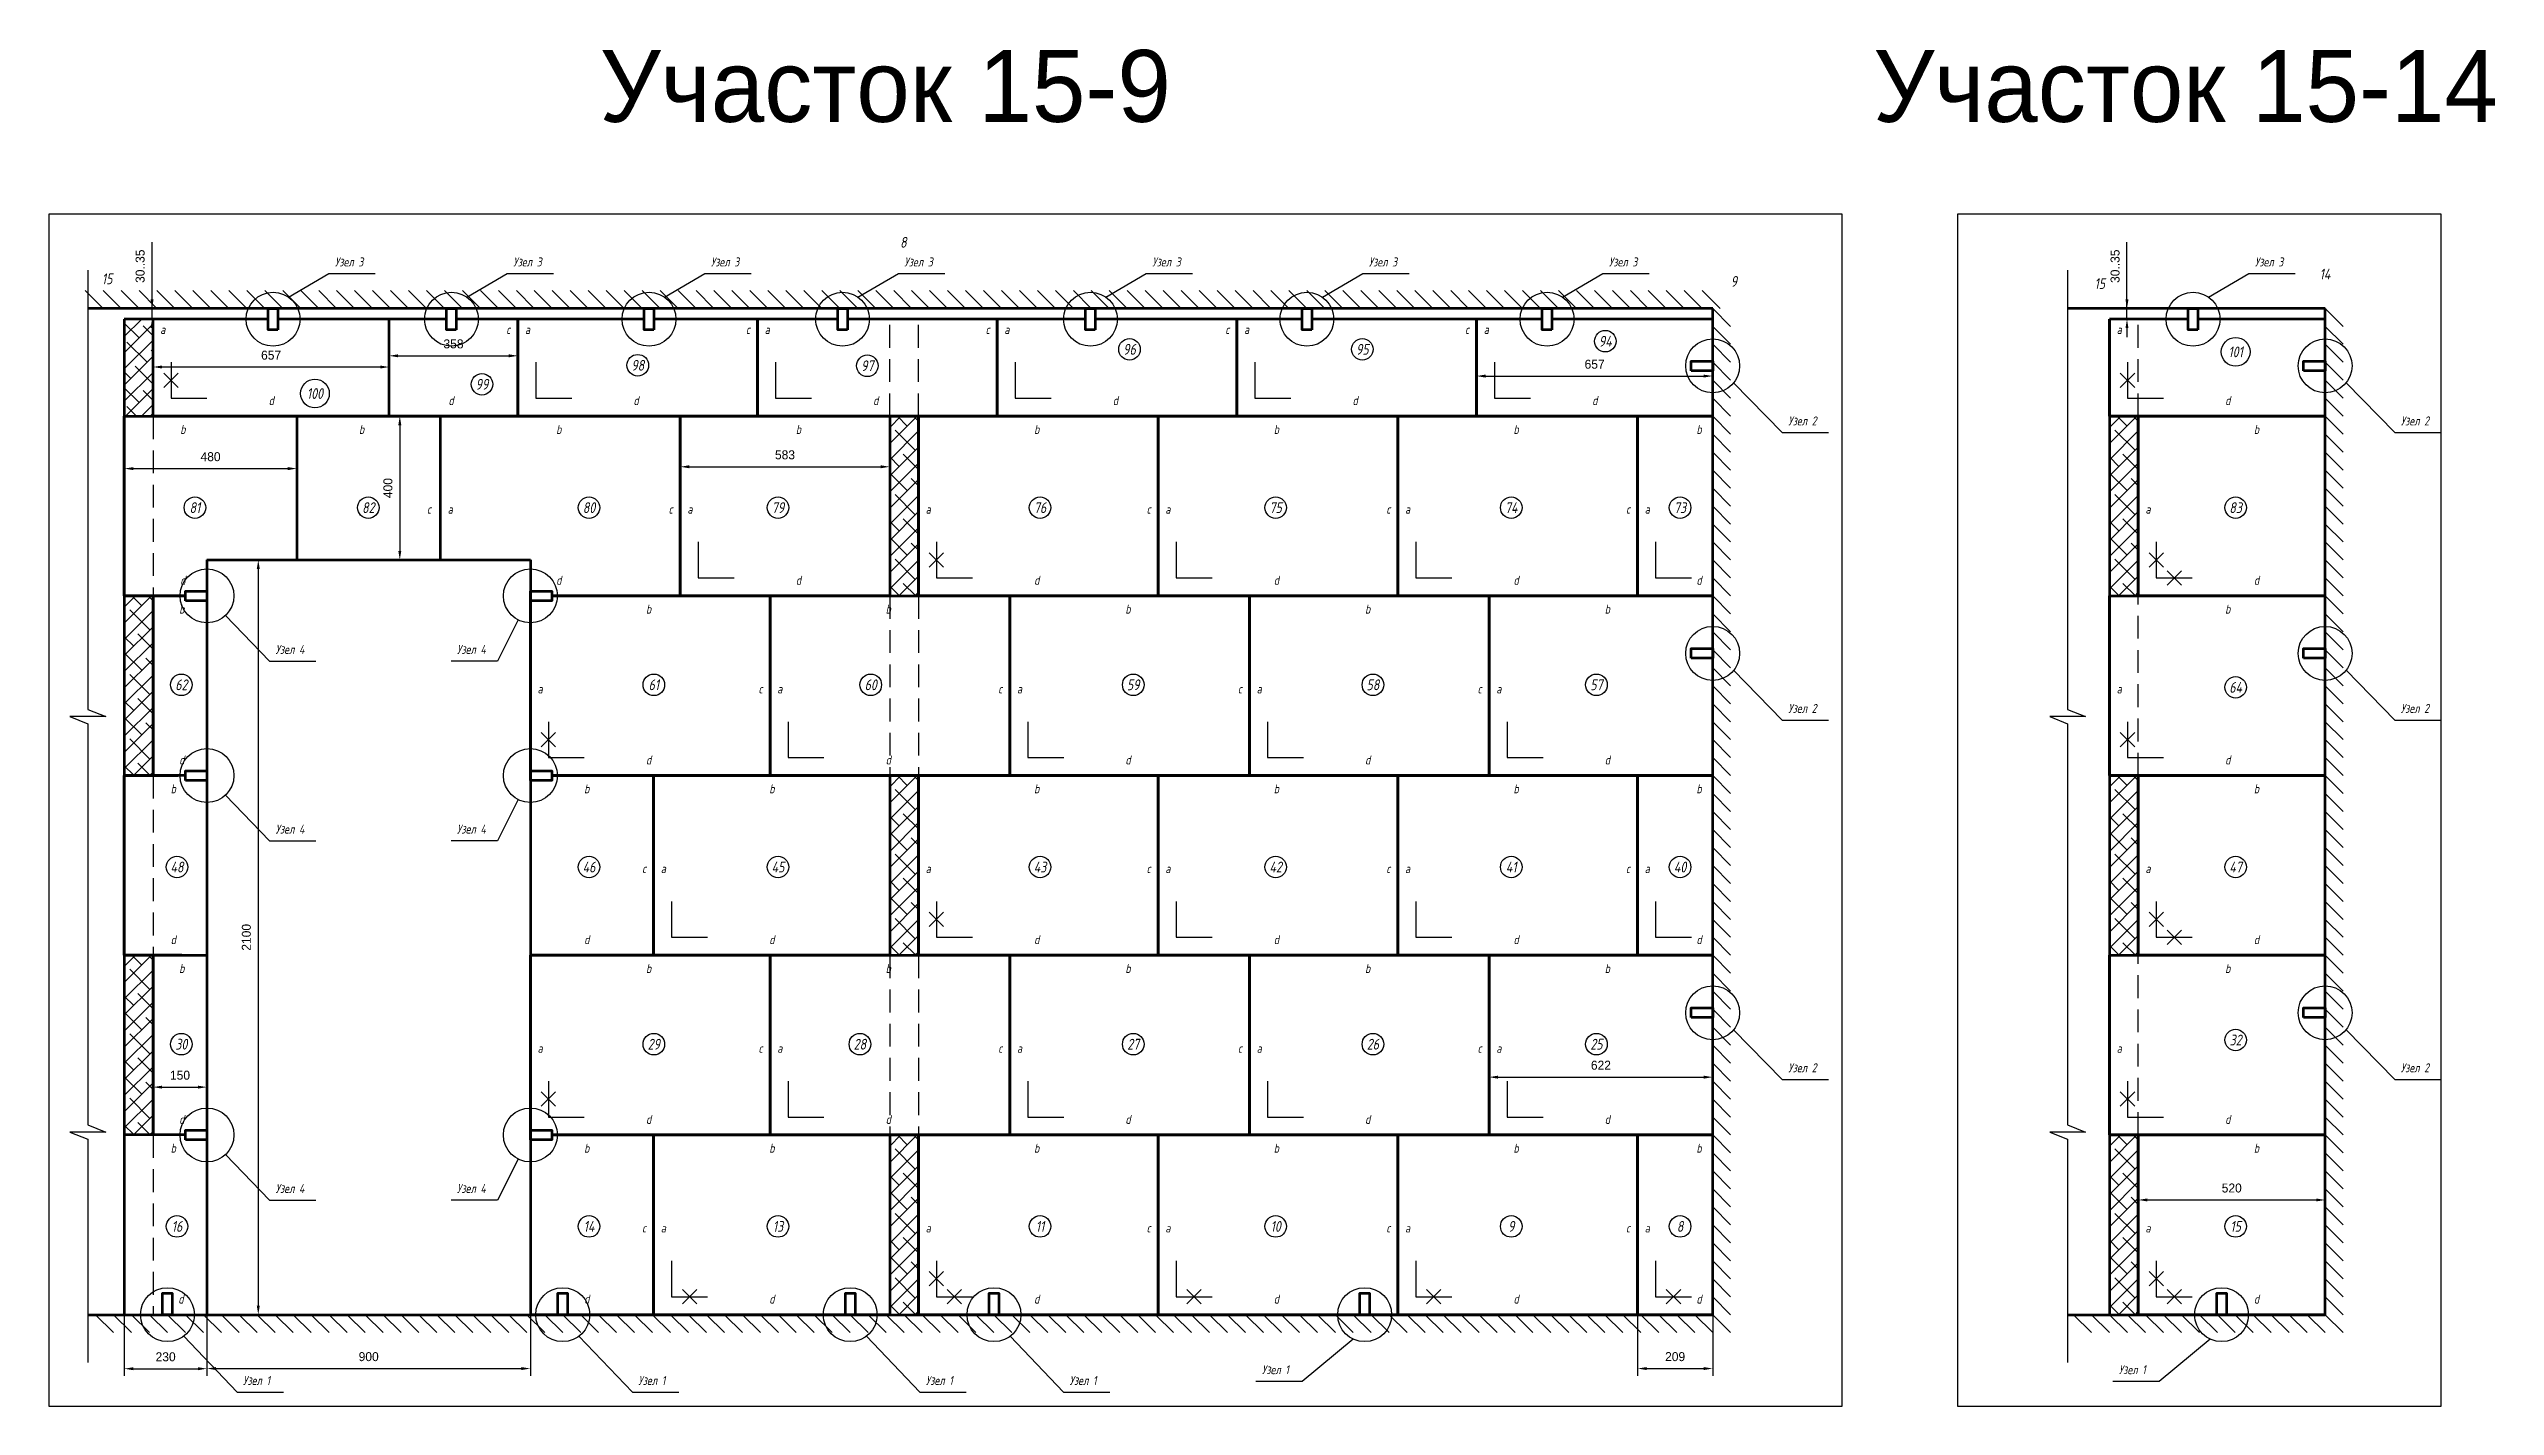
# Model space of a CAD drawing. Header units: millimetres. Extents: x 2143 to 79549, y -71394 to 24143.
# Drawn here: x 66854 to 73661, y -11571 to -7794 of the extents above; entities that cross this region are included whole.
import ezdxf
from ezdxf.enums import TextEntityAlignment as Align

# ---------------------------------------------------------------- set-up
doc = ezdxf.new("R2010")
doc.units = ezdxf.units.MM
doc.header["$PDMODE"] = 34
doc.header["$PDSIZE"] = 50
doc.linetypes.add('DASHED', pattern=[19.05, 12.7, -6.35])
doc.layers.add('01 Перегородки', color=7, linetype='Continuous')
doc.layers.add('100 noprint', color=1, linetype='Continuous', plot=False)
doc.styles.get("Standard").update_dxf_attribs({"font": 'Ubuntu-R.ttf'})
doc.styles.add('ГОСТ-ISOCPEUR', font='isocpeui.ttf', dxfattribs={"width": 0.8})
doc.dimstyles.new('ISO-25', dxfattribs={"dimtxt": 2.5, "dimasz": 2.5, "dimexe": 1.25, "dimexo": 0.625, "dimtad": 1, "dimtxsty": 'Standard', "dimcen": 2.5, "dimadec": 0, "dimazin": 0, "dimtfac": 1, "dimtmove": 0, "dimatfit": 3, "dimfxl": 1, "dimarcsym": 0})

msp = doc.modelspace()

# ---------------------------------------------------------------- texts
at = {"layer": '01 Перегородки', "style": 'ГОСТ-ISOCPEUR', "width": 0.8}
for s, height, p in [('8', 30, (69231.887, -8332.155)), ('15', 30, (67016.17, -8433.995)), ('9', 30, (71542.976, -8441.124)), ('15', 30, (72561.246, -8447.129)), ('14', 30, (73187.905, -8420.724)), ('a', 25, (67171.069, -8575.001)), ('c', 25, (68132.559, -8575.001)), ('a', 25, (68186.069, -8575.001)), ('c', 25, (68799.559, -8575.001)), ('a', 25, (68853.069, -8575.001)), ('c', 25, (69466.559, -8575.001)), ('a', 25, (69520.069, -8575.001)), ('c', 25, (70133.559, -8575.001)), ('a', 25, (70187.069, -8575.001)), ('c', 25, (70800.559, -8575.001)), ('a', 25, (70854.069, -8575.001)), ('a', 25, (72615.428, -8575.001)), ('96', 30, (69861.205, -8630.112)), ('95', 30, (70509.095, -8630.112)), ('94', 30, (71185.213, -8607.482)), ('101', 30, (72939.29, -8637.164)), ('99', 30, (68059.278, -8727.38)), ('98', 30, (68492.831, -8674.408)), ('97', 30, (69131.688, -8675.857)), ('d', 25, (67473.133, -8772.677)), ('100', 30, (67594.465, -8753.11)), ('d', 25, (67973.349, -8772.677)), ('d', 25, (68488.133, -8772.677)), ('d', 25, (69155.133, -8772.677)), ('d', 25, (69822.133, -8772.677)), ('d', 25, (70489.133, -8772.677)), ('d', 25, (71156.133, -8772.677)), ('d', 25, (72917.491, -8772.677)), ('b', 25, (67227.088, -8852.902)), ('b', 25, (67724.463, -8852.902)), ('b', 25, (68273.133, -8852.902)), ('b', 25, (68940.133, -8852.902)), ('b', 25, (71446.185, -8852.902)), ('b', 25, (72997.491, -8852.902)), ('81', 30, (67260.51, -9070.571)), ('82', 30, (67742.926, -9070.571)), ('c', 25, (67911.852, -9075.001)), ('a', 25, (67971.069, -9075.001)), ('80', 30, (68357.176, -9070.571)), ('c', 25, (68584.559, -9075.001)), ('a', 25, (68638.069, -9075.001)), ('79', 30, (68883.058, -9070.571)), ('76', 30, (69612.284, -9070.571)), ('75', 30, (70267.9, -9070.571)), ('74', 30, (70923.53, -9070.571)), ('a', 25, (71302.069, -9075.001)), ('73', 30, (71393.324, -9070.571)), ('a', 25, (72695.428, -9075.001)), ('83', 30, (72939.29, -9070.571)), ('d', 25, (67227.088, -9272.677)), ('d', 25, (68273.133, -9272.677)), ('d', 25, (68940.133, -9272.677)), ('d', 25, (71446.185, -9272.677)), ('d', 25, (72997.491, -9272.677)), ('b', 25, (67224.133, -9352.902)), ('b', 25, (68523.133, -9352.902)), ('b', 25, (71191.133, -9352.902)), ('b', 25, (72917.491, -9352.902)), ('62', 30, (67222.708, -9563.57)), ('a', 25, (68221.069, -9575.001)), ('61', 30, (68537.58, -9563.57)), ('c', 25, (68834.559, -9575.001)), ('60', 30, (69141.131, -9563.57)), ('59', 30, (69871.58, -9563.57)), ('58', 30, (70538.58, -9563.57)), ('a', 25, (70889.069, -9575.001)), ('57', 30, (71160.58, -9563.57)), ('a', 25, (72615.428, -9575.001)), ('64', 30, (72939.29, -9570.571)), ('d', 25, (67224.133, -9772.677)), ('d', 25, (68523.133, -9772.677)), ('d', 25, (71191.133, -9772.677)), ('d', 25, (72917.491, -9772.677)), ('b', 25, (67200.43, -9852.902)), ('b', 25, (68350.962, -9852.902)), ('b', 25, (68866.133, -9852.902)), ('b', 25, (71446.185, -9852.902)), ('b', 25, (72997.491, -9852.902)), ('48', 30, (67210.597, -10070.571)), ('46', 30, (68357.176, -10070.571)), ('c', 25, (68510.559, -10075.001)), ('a', 25, (68564.069, -10075.001)), ('45', 30, (68883.058, -10070.571)), ('43', 30, (69612.284, -10070.571)), ('42', 30, (70267.9, -10070.571)), ('41', 30, (70923.53, -10070.571)), ('a', 25, (71302.069, -10075.001)), ('40', 30, (71393.324, -10070.571)), ('a', 25, (72695.428, -10075.001)), ('47', 30, (72939.29, -10070.571)), ('d', 25, (67200.43, -10272.677)), ('d', 25, (68350.962, -10272.677)), ('d', 25, (68866.133, -10272.677)), ('d', 25, (71446.185, -10272.677)), ('d', 25, (72997.491, -10272.677)), ('b', 25, (67224.133, -10352.902)), ('b', 25, (68523.133, -10352.902)), ('b', 25, (71191.133, -10352.902)), ('b', 25, (72917.491, -10352.902)), ('30', 30, (67222.708, -10563.57)), ('29', 30, (68537.58, -10563.57)), ('28', 30, (69110.983, -10563.57)), ('27', 30, (69871.58, -10563.57)), ('26', 30, (70538.58, -10563.57)), ('25', 30, (71160.58, -10563.57)), ('32', 30, (72939.29, -10551.869)), ('a', 25, (68221.069, -10575.001)), ('c', 25, (68834.559, -10575.001)), ('a', 25, (70889.069, -10575.001)), ('a', 25, (72615.428, -10575.001)), ('d', 25, (67224.133, -10772.677)), ('d', 25, (68523.133, -10772.677)), ('d', 25, (71191.133, -10772.677)), ('d', 25, (72917.491, -10772.677)), ('b', 25, (67200.43, -10852.902)), ('b', 25, (68350.962, -10852.902)), ('b', 25, (68866.133, -10852.902)), ('b', 25, (71446.185, -10852.902)), ('b', 25, (72997.491, -10852.902)), ('16', 30, (67210.597, -11070.571)), ('14', 30, (68357.176, -11070.571)), ('c', 25, (68510.559, -11075.001)), ('a', 25, (68564.069, -11075.001)), ('13', 30, (68883.058, -11070.571)), ('11', 30, (69612.284, -11070.571)), ('10', 30, (70267.9, -11070.571)), ('9', 30, (70923.53, -11070.571)), ('a', 25, (71302.069, -11075.001)), ('8', 30, (71393.324, -11070.571)), ('a', 25, (72695.428, -11075.001)), ('15', 30, (72939.29, -11070.571)), ('d', 25, (67221.609, -11272.677)), ('d', 25, (68350.962, -11272.677)), ('d', 25, (68866.133, -11272.677)), ('d', 25, (71446.185, -11272.677)), ('d', 25, (72997.491, -11272.677))]:
    msp.add_text(s, height=height, dxfattribs=at).set_placement(p, align=Align.MIDDLE)
at = {"layer": '01 Перегородки', "linetype": 'Continuous', "style": 'ГОСТ-ISOCPEUR', "width": 0.8}
for s, p in [('Узел 3', (67650.062, -8399.436)), ('Узел 3', (68146.473, -8399.436)), ('Узел 3', (68696.203, -8399.436)), ('Узел 3', (69234.759, -8399.436)), ('Узел 3', (69924.726, -8399.436)), ('Узел 3', (70527.044, -8399.436)), ('Узел 3', (71195.262, -8399.436)), ('Узел 3', (72992.912, -8399.436)), ('Узел 2', (71694.512, -8841.736)), ('Узел 2', (73398.87, -8841.736)), ('Узел 4', (67485.06, -9477.63)), ('Узел 4', (67989.914, -9477.63)), ('Узел 2', (71694.512, -9641.736)), ('Узел 2', (73398.87, -9641.736)), ('Узел 4', (67485.06, -9977.63)), ('Узел 4', (67989.914, -9977.63)), ('Узел 2', (71694.512, -10641.736)), ('Узел 2', (73398.87, -10641.736)), ('Узел 4', (67485.06, -10977.63)), ('Узел 4', (67989.914, -10977.63)), ('Узел 1', (67394.512, -11511.895)), ('Узел 1', (68494.512, -11511.895)), ('Узел 1', (69294.512, -11511.895)), ('Узел 1', (69694.512, -11511.895)), ('Узел 1', (70229.671, -11481.736)), ('Узел 1', (72614.19, -11481.736))]:
    msp.add_text(s, height=25, dxfattribs=at).set_placement(p)
at = {"layer": '100 noprint', "color": 1}
for s, p in [('Участок 15-9', (68386.756, -7997.214)), ('Участок 15-14', (71930.811, -7997.214))]:
    msp.add_text(s, height=200, dxfattribs=at).set_placement(p)

# ---------------------------------------------------------------- blocks, each defined once
blk = doc.blocks.new('подрезка')
for p, q in [((-20, 20), (20, -20)), ((20, 20), (-20, -20))]:
    blk.add_line(p, q)
blk = doc.blocks.new('плита')
at = {"lineweight": 70}
blk.add_lwpolyline([(0, 500), (667, 500), (667, 0), (0, 0)], close=True, dxfattribs=at)
blk.add_lwpolyline([(50, 150), (50, 50), (150, 50)])
at = {"style": 'ГОСТ-ISOCPEUR', "width": 0.8}
for s, p in [('b', (329.1, 463.3)), ('a', (27.1, 241.2)), ('c', (640.6, 241.2)), ('d', (329.1, 43.5))]:
    blk.add_text(s, height=25, dxfattribs=at).set_placement(p, align=Align.MIDDLE)
blk = doc.blocks.new('*D310')
at = {"layer": '01 Перегородки', "color": 0, "lineweight": -2}
for p, q in [((67744, -9216.2), (67416.8, -9216.2)), ((67436.8, -9241.2), (67436.8, -11291.2)), ((67744, -11316.2), (67416.8, -11316.2))]:
    blk.add_line(p, q, dxfattribs=at)
at = {"layer": '01 Перегородки', "color": 0}
for points in [[(67440.9, -9241.2), (67432.6, -9241.2), (67436.8, -9216.2)], [(67432.6, -11291.2), (67440.9, -11291.2), (67436.8, -11316.2)]]:
    blk.add_solid(points, dxfattribs=at)
at = {"layer": 'Defpoints', "color": 0}
for p in [(67744, -9216.2), (67436.8, -11316.2), (67744, -11316.2)]:
    blk.add_point(p, dxfattribs=at)
at = {"layer": '01 Перегородки', "color": 0, "insert": (67403.7, -10266.2), "char_height": 25, "attachment_point": 5, "rotation": 90}
blk.add_mtext('2100', dxfattribs=at)
blk = doc.blocks.new('*D311')
at = {"layer": '01 Перегородки', "color": 0, "lineweight": -2}
for p, q in [((67064, -11316.2), (67064, -11486.5)), ((67294, -11316.2), (67294, -11486.5)), ((67089, -11466.5), (67269, -11466.5))]:
    blk.add_line(p, q, dxfattribs=at)
at = {"layer": '01 Перегородки', "color": 0}
for points in [[(67089, -11462.4), (67089, -11470.7), (67064, -11466.5)], [(67269, -11470.7), (67269, -11462.4), (67294, -11466.5)]]:
    blk.add_solid(points, dxfattribs=at)
at = {"layer": 'Defpoints', "color": 0}
for p in [(67064, -11316.2), (67294, -11316.2), (67294, -11466.5)]:
    blk.add_point(p, dxfattribs=at)
at = {"layer": '01 Перегородки', "color": 0, "insert": (67179, -11433.5), "char_height": 25, "attachment_point": 5}
blk.add_mtext('230', dxfattribs=at)
blk = doc.blocks.new('*D312')
at = {"layer": '01 Перегородки', "color": 0, "lineweight": -2}
for p, q in [((67294, -11316.8), (67294, -11486.1)), ((68194, -11316.2), (68194, -11486.1)), ((67319, -11466.1), (68169, -11466.1))]:
    blk.add_line(p, q, dxfattribs=at)
at = {"layer": '01 Перегородки', "color": 0}
for points in [[(67319, -11462), (67319, -11470.3), (67294, -11466.1)], [(68169, -11470.3), (68169, -11462), (68194, -11466.1)]]:
    blk.add_solid(points, dxfattribs=at)
at = {"layer": 'Defpoints', "color": 0}
for p in [(67294, -11316.8), (68194, -11316.2), (68194, -11466.1)]:
    blk.add_point(p, dxfattribs=at)
at = {"layer": '01 Перегородки', "color": 0, "insert": (67744, -11433.1), "char_height": 25, "attachment_point": 5}
blk.add_mtext('900', dxfattribs=at)
blk = doc.blocks.new('*D332')
at = {"layer": '01 Перегородки', "color": 0, "lineweight": -2}
for p, q in [((71275, -11316.2), (71275, -11486.1)), ((71484, -11316.2), (71484, -11486.1)), ((71300, -11466.1), (71459, -11466.1))]:
    blk.add_line(p, q, dxfattribs=at)
at = {"layer": '01 Перегородки', "color": 0}
for points in [[(71300, -11462), (71300, -11470.3), (71275, -11466.1)], [(71459, -11470.3), (71459, -11462), (71484, -11466.1)]]:
    blk.add_solid(points, dxfattribs=at)
at = {"layer": 'Defpoints', "color": 0}
for p in [(71275, -11316.2), (71484, -11316.2), (71484, -11466.1)]:
    blk.add_point(p, dxfattribs=at)
at = {"layer": '01 Перегородки', "color": 0, "insert": (71379.5, -11433.1), "char_height": 25, "attachment_point": 5}
blk.add_mtext('209', dxfattribs=at)
blk = doc.blocks.new('*D333')
at = {"layer": '01 Перегородки', "color": 0, "lineweight": -2}
for p, q in [((72668.4, -11316.2), (72668.4, -10977)), ((72693.4, -10997), (73163.4, -10997)), ((73188.4, -11316.2), (73188.4, -10977))]:
    blk.add_line(p, q, dxfattribs=at)
at = {"layer": '01 Перегородки', "color": 0}
for points in [[(72693.4, -10992.8), (72693.4, -11001.1), (72668.4, -10997)], [(73163.4, -11001.1), (73163.4, -10992.8), (73188.4, -10997)]]:
    blk.add_solid(points, dxfattribs=at)
at = {"layer": 'Defpoints', "color": 0}
for p in [(73188.4, -10997), (72668.4, -11316.2), (73188.4, -11316.2)]:
    blk.add_point(p, dxfattribs=at)
at = {"layer": '01 Перегородки', "color": 0, "insert": (72928.4, -10963.9), "char_height": 25, "attachment_point": 5}
blk.add_mtext('520', dxfattribs=at)
blk = doc.blocks.new('*D335')
at = {"layer": '01 Перегородки', "color": 0, "lineweight": -2}
for p, q in [((70862, -10316.2), (70862, -10675.3)), ((71484, -10316.2), (71484, -10675.3)), ((70887, -10655.3), (71459, -10655.3))]:
    blk.add_line(p, q, dxfattribs=at)
at = {"layer": '01 Перегородки', "color": 0}
for points in [[(70887, -10651.1), (70887, -10659.5), (70862, -10655.3)], [(71459, -10659.5), (71459, -10651.1), (71484, -10655.3)]]:
    blk.add_solid(points, dxfattribs=at)
at = {"layer": 'Defpoints', "color": 0}
for p in [(70862, -10316.2), (71484, -10316.2), (71484, -10655.3)]:
    blk.add_point(p, dxfattribs=at)
at = {"layer": '01 Перегородки', "color": 0, "insert": (71173, -10622.2), "char_height": 25, "attachment_point": 5}
blk.add_mtext('622', dxfattribs=at)
blk = doc.blocks.new('*D336')
at = {"layer": '01 Перегородки', "color": 0, "lineweight": -2}
for p, q in [((67144, -10816.2), (67144, -10663.1)), ((67169, -10683.1), (67269, -10683.1)), ((67294, -10816.2), (67294, -10663.1))]:
    blk.add_line(p, q, dxfattribs=at)
at = {"layer": '01 Перегородки', "color": 0}
for points in [[(67169, -10678.9), (67169, -10687.2), (67144, -10683.1)], [(67269, -10687.2), (67269, -10678.9), (67294, -10683.1)]]:
    blk.add_solid(points, dxfattribs=at)
at = {"layer": 'Defpoints', "color": 0}
for p in [(67294, -10683.1), (67144, -10816.2), (67294, -10816.2)]:
    blk.add_point(p, dxfattribs=at)
at = {"layer": '01 Перегородки', "color": 0, "insert": (67219, -10650), "char_height": 25, "attachment_point": 5}
blk.add_mtext('150', dxfattribs=at)
blk = doc.blocks.new('*D346')
at = {"layer": '01 Перегородки', "color": 0, "lineweight": -2}
for p, q in [((68611, -9066.2), (68611, -8936.9)), ((68636, -8956.9), (69169, -8956.9)), ((69194, -9066.2), (69194, -8936.9))]:
    blk.add_line(p, q, dxfattribs=at)
at = {"layer": '01 Перегородки', "color": 0}
for points in [[(68636, -8952.7), (68636, -8961), (68611, -8956.9)], [(69169, -8961), (69169, -8952.7), (69194, -8956.9)]]:
    blk.add_solid(points, dxfattribs=at)
at = {"layer": 'Defpoints', "color": 0}
for p in [(69194, -8956.9), (68611, -9066.2), (69194, -9066.2)]:
    blk.add_point(p, dxfattribs=at)
at = {"layer": '01 Перегородки', "color": 0, "insert": (68902.5, -8923.8), "char_height": 25, "attachment_point": 5}
blk.add_mtext('583', dxfattribs=at)
blk = doc.blocks.new('*D347')
at = {"layer": '01 Перегородки', "color": 0, "lineweight": -2}
for p, q in [((67064, -9066.2), (67064, -8942)), ((67089, -8962), (67519, -8962)), ((67544, -9066.2), (67544, -8942))]:
    blk.add_line(p, q, dxfattribs=at)
at = {"layer": '01 Перегородки', "color": 0}
for points in [[(67089, -8957.8), (67089, -8966.2), (67064, -8962)], [(67519, -8966.2), (67519, -8957.8), (67544, -8962)]]:
    blk.add_solid(points, dxfattribs=at)
at = {"layer": 'Defpoints', "color": 0}
for p in [(67544, -8962), (67064, -9066.2), (67544, -9066.2)]:
    blk.add_point(p, dxfattribs=at)
at = {"layer": '01 Перегородки', "color": 0, "insert": (67304, -8929), "char_height": 25, "attachment_point": 5}
blk.add_mtext('480', dxfattribs=at)
blk = doc.blocks.new('*D350')
at = {"layer": '01 Перегородки', "color": 0, "lineweight": -2}
for p, q in [((67801, -8816.2), (67850.6, -8816.2)), ((67830.6, -8841.2), (67830.6, -9191.2)), ((67801, -9216.2), (67850.6, -9216.2))]:
    blk.add_line(p, q, dxfattribs=at)
at = {"layer": '01 Перегородки', "color": 0}
for points in [[(67834.8, -8841.2), (67826.5, -8841.2), (67830.6, -8816.2)], [(67826.5, -9191.2), (67834.8, -9191.2), (67830.6, -9216.2)]]:
    blk.add_solid(points, dxfattribs=at)
at = {"layer": 'Defpoints', "color": 0}
for p in [(67801, -8816.2), (67801, -9216.2), (67830.6, -9216.2)]:
    blk.add_point(p, dxfattribs=at)
at = {"layer": '01 Перегородки', "color": 0, "insert": (67797.6, -9016.2), "char_height": 25, "attachment_point": 5, "rotation": 90}
blk.add_mtext('400', dxfattribs=at)
blk = doc.blocks.new('*D353')
at = {"layer": '01 Перегородки', "color": 0, "lineweight": -2}
for p, q in [((70827, -8681.2), (70827, -8724.5)), ((70852, -8704.5), (71459, -8704.5)), ((71484, -8681.2), (71484, -8724.5))]:
    blk.add_line(p, q, dxfattribs=at)
at = {"layer": '01 Перегородки', "color": 0}
for points in [[(70852, -8700.4), (70852, -8708.7), (70827, -8704.5)], [(71459, -8708.7), (71459, -8700.4), (71484, -8704.5)]]:
    blk.add_solid(points, dxfattribs=at)
at = {"layer": 'Defpoints', "color": 0}
for p in [(70827, -8681.2), (71484, -8681.2), (71484, -8704.5)]:
    blk.add_point(p, dxfattribs=at)
at = {"layer": '01 Перегородки', "color": 0, "insert": (71155.5, -8671.7), "char_height": 25, "attachment_point": 5}
blk.add_mtext('657', dxfattribs=at)
blk = doc.blocks.new('*D354')
at = {"layer": '01 Перегородки', "color": 0, "lineweight": -2}
for p, q in [((67801, -8816.2), (67801, -8628.1)), ((68159, -8816.2), (68159, -8628.1)), ((67826, -8648.1), (68134, -8648.1))]:
    blk.add_line(p, q, dxfattribs=at)
at = {"layer": '01 Перегородки', "color": 0}
for points in [[(67826, -8644), (67826, -8652.3), (67801, -8648.1)], [(68134, -8652.3), (68134, -8644), (68159, -8648.1)]]:
    blk.add_solid(points, dxfattribs=at)
at = {"layer": 'Defpoints', "color": 0}
for p in [(68159, -8648.1), (67801, -8816.2), (68159, -8816.2)]:
    blk.add_point(p, dxfattribs=at)
at = {"layer": '01 Перегородки', "color": 0, "insert": (67980, -8615.1), "char_height": 25, "attachment_point": 5}
blk.add_mtext('358', dxfattribs=at)
blk = doc.blocks.new('*D355')
at = {"layer": '01 Перегородки', "color": 0, "lineweight": -2}
for p, q in [((67144, -8816.2), (67144, -8659.3)), ((67776, -8679.3), (67169, -8679.3)), ((67801, -8816.2), (67801, -8659.3))]:
    blk.add_line(p, q, dxfattribs=at)
at = {"layer": '01 Перегородки', "color": 0}
for points in [[(67169, -8675.1), (67169, -8683.5), (67144, -8679.3)], [(67776, -8683.5), (67776, -8675.1), (67801, -8679.3)]]:
    blk.add_solid(points, dxfattribs=at)
at = {"layer": 'Defpoints', "color": 0}
for p in [(67144, -8679.3), (67144, -8816.2), (67801, -8816.2)]:
    blk.add_point(p, dxfattribs=at)
at = {"layer": '01 Перегородки', "color": 0, "insert": (67472.5, -8646.5), "char_height": 25, "attachment_point": 5}
blk.add_mtext('657', dxfattribs=at)
blk = doc.blocks.new('*D356')
at = {"layer": '01 Перегородки', "color": 0, "lineweight": -2}
for p, q in [((67141.1, -8546.2), (67141.1, -8331.7)), ((67064, -8516.2), (67161.1, -8516.2)), ((67064, -8546.2), (67161.1, -8546.2)), ((67141.1, -8546.2), (67141.1, -8516.2)), ((67141.1, -8571.2), (67141.1, -8596.2))]:
    blk.add_line(p, q, dxfattribs=at)
at = {"layer": '01 Перегородки', "color": 0}
for points in [[(67136.9, -8491.2), (67145.3, -8491.2), (67141.1, -8516.2)], [(67145.3, -8571.2), (67136.9, -8571.2), (67141.1, -8546.2)]]:
    blk.add_solid(points, dxfattribs=at)
at = {"layer": 'Defpoints', "color": 0}
for p in [(67064, -8516.2), (67064, -8546.2), (67141.1, -8516.2)]:
    blk.add_point(p, dxfattribs=at)
at = {"layer": '01 Перегородки', "color": 0, "insert": (67108.1, -8398.9), "char_height": 25, "attachment_point": 5, "rotation": 90}
blk.add_mtext('30..35', dxfattribs=at)
blk = doc.blocks.new('*D357')
at = {"layer": '01 Перегородки', "color": 0, "lineweight": -2}
for p, q in [((72636.9, -8546.2), (72636.9, -8331.7)), ((72588.4, -8516.2), (72656.9, -8516.2)), ((72588.4, -8546.2), (72656.9, -8546.2)), ((72636.9, -8546.2), (72636.9, -8516.2)), ((72636.9, -8571.2), (72636.9, -8596.2))]:
    blk.add_line(p, q, dxfattribs=at)
at = {"layer": '01 Перегородки', "color": 0}
for points in [[(72632.7, -8491.2), (72641.1, -8491.2), (72636.9, -8516.2)], [(72641.1, -8571.2), (72632.7, -8571.2), (72636.9, -8546.2)]]:
    blk.add_solid(points, dxfattribs=at)
at = {"layer": 'Defpoints', "color": 0}
for p in [(72588.4, -8516.2), (72588.4, -8546.2), (72636.9, -8516.2)]:
    blk.add_point(p, dxfattribs=at)
at = {"layer": '01 Перегородки', "color": 0, "insert": (72603.9, -8398.9), "char_height": 25, "attachment_point": 5, "rotation": 90}
blk.add_mtext('30..35', dxfattribs=at)

# ---------------------------------------------------------------- dimensions: what is measured, and where the dimension line sits
at = {"layer": '01 Перегородки'}
for base, p1, p2, picture, middle in [((67141.109, -8516.191), (67063.998, -8546.191), (67063.998, -8516.191), '*D356', (67108.05, -8398.933)), ((72636.912, -8516.191), (72588.357, -8546.191), (72588.357, -8516.191), '*D357', (72603.853, -8398.933))]:
    dim = msp.add_linear_dim(base=base, p1=p1, p2=p2, angle=90, text='30..35', dimstyle='ISO-25', override={"dimtxt": 25, "dimasz": 25, "dimexe": 20, "dimexo": 0, "dimgap": 20}, dxfattribs=at)
    dim.commit()
    dim.dimension.update_dxf_attribs({"geometry": picture, "text_midpoint": middle})
for base, p1, p2, picture, middle in [((67143.998, -8679.284, 26.729), (67800.998, -8816.191), (67143.998, -8816.191), '*D355', (67472.498, -8679.284, 26.729)), ((68158.998, -8648.132, 81.012), (67800.998, -8816.191), (68158.998, -8816.191), '*D354', (67979.998, -8648.132, 81.012)), ((67543.998, -8962.015), (67063.998, -9066.191), (67543.998, -9066.191), '*D347', (67303.998, -8962.015)), ((69193.998, -8956.875, 70.754), (68610.998, -9066.191), (69193.998, -9066.191), '*D346', (68902.498, -8956.875, 70.754)), ((71483.998, -10655.289), (70861.998, -10316.191), (71483.998, -10316.191), '*D335', (71172.998, -10655.289)), ((73188.357, -10996.973), (72668.357, -11316.191), (73188.357, -11316.191), '*D333', (72928.357, -10996.973))]:
    dim = msp.add_linear_dim(base=base, p1=p1, p2=p2, dimstyle='ISO-25', override={"dimtxt": 25, "dimasz": 25, "dimexe": 20, "dimexo": 0, "dimgap": 20}, dxfattribs=at)
    dim.commit()
    dim.dimension.update_dxf_attribs({"geometry": picture, "text_midpoint": middle, "dimtype": 160})
for base, p1, p2, picture, middle in [((71483.998, -8704.548), (70826.998, -8681.191), (71483.998, -8681.191), '*D353', (71155.498, -8671.723)), ((67293.998, -10683.065), (67143.998, -10816.191), (67293.998, -10816.191), '*D336', (67218.998, -10650.005)), ((67293.998, -11466.545), (67063.998, -11316.191), (67293.998, -11316.191), '*D311', (67178.998, -11433.486)), ((68193.998, -11466.128), (67293.998, -11316.816), (68193.998, -11316.191), '*D312', (67743.998, -11433.069)), ((71483.998, -11466.128), (71274.998, -11316.191), (71483.998, -11316.191), '*D332', (71379.498, -11433.069))]:
    dim = msp.add_linear_dim(base=base, p1=p1, p2=p2, dimstyle='ISO-25', override={"dimtxt": 25, "dimasz": 25, "dimexe": 20, "dimexo": 0, "dimgap": 20}, dxfattribs=at)
    dim.commit()
    dim.dimension.update_dxf_attribs({"geometry": picture, "text_midpoint": middle})
for base, p1, p2, picture, middle in [((67830.649, -9216.191), (67800.998, -8816.191), (67800.998, -9216.191), '*D350', (67830.649, -9016.191)), ((67436.761, -11316.191), (67743.998, -9216.191), (67743.998, -11316.191), '*D310', (67436.761, -10266.191))]:
    dim = msp.add_linear_dim(base=base, p1=p1, p2=p2, angle=90, dimstyle='ISO-25', override={"dimtxt": 25, "dimasz": 25, "dimexe": 20, "dimexo": 0, "dimgap": 20}, dxfattribs=at)
    dim.commit()
    dim.dimension.update_dxf_attribs({"geometry": picture, "text_midpoint": middle, "dimtype": 160})

# ---------------------------------------------------------------- hatches: boundary and pattern name
at = {"layer": '01 Перегородки'}
h = msp.add_hatch(dxfattribs=at)
h.set_pattern_fill('ANSI38', color=256, scale=10, style=0)
h.paths.add_polyline_path([(67143.998, -8816.191), (67143.998, -8546.191), (67063.998, -8546.191), (67063.998, -8816.191)])
h = msp.add_hatch(dxfattribs=at)
h.set_pattern_fill('ANSI38', color=256, scale=10, style=0)
h.set_pattern_definition([(45, (6358.406, 2000), (-22.45064, 22.45064), []), (135, (6358.406, 2000), (-67.351921, 22.45064), [79.375, -47.625])])
h.paths.add_polyline_path([(69273.998, -9316.191), (69273.998, -8816.191), (69193.998, -8816.191), (69193.998, -9316.191)])
h = msp.add_hatch(dxfattribs=at)
h.set_pattern_fill('ANSI38', color=256, scale=10, style=0)
h.set_pattern_definition([(45, (9752.764, 2000), (-22.45064, 22.45064), []), (135, (9752.764, 2000), (-67.351921, 22.45064), [79.375, -47.625])])
h.paths.add_polyline_path([(72668.357, -9316.191), (72668.357, -8816.191), (72588.357, -8816.191), (72588.357, -9316.191)])
h = msp.add_hatch(dxfattribs=at)
h.set_pattern_fill('ANSI38', color=256, scale=10, style=0)
h.set_pattern_definition([(45, (4228.406, 1500), (-22.45064, 22.45064), []), (135, (4228.406, 1500), (-67.351921, 22.45064), [79.375, -47.625])])
h.paths.add_polyline_path([(67143.998, -9816.191), (67143.998, -9316.191), (67063.998, -9316.191), (67063.998, -9816.191)])
h = msp.add_hatch(dxfattribs=at)
h.set_pattern_fill('ANSI38', color=256, scale=10, style=0)
h.set_pattern_definition([(45, (6358.406, 1000), (-22.45064, 22.45064), []), (135, (6358.406, 1000), (-67.351921, 22.45064), [79.375, -47.625])])
h.paths.add_polyline_path([(69273.998, -10316.191), (69273.998, -9816.191), (69193.998, -9816.191), (69193.998, -10316.191)])
h = msp.add_hatch(dxfattribs=at)
h.set_pattern_fill('ANSI38', color=256, scale=10, style=0)
h.set_pattern_definition([(45, (9752.764, 1000), (-22.45064, 22.45064), []), (135, (9752.764, 1000), (-67.351921, 22.45064), [79.375, -47.625])])
h.paths.add_polyline_path([(72668.357, -10316.191), (72668.357, -9816.191), (72588.357, -9816.191), (72588.357, -10316.191)])
h = msp.add_hatch(dxfattribs=at)
h.set_pattern_fill('ANSI38', color=256, scale=10, style=0)
h.set_pattern_definition([(45, (4228.406, 500), (-22.45064, 22.45064), []), (135, (4228.406, 500), (-67.351921, 22.45064), [79.375, -47.625])])
h.paths.add_polyline_path([(67143.998, -10816.191), (67143.998, -10316.191), (67063.998, -10316.191), (67063.998, -10816.191)])
h = msp.add_hatch(dxfattribs=at)
h.set_pattern_fill('ANSI38', color=256, scale=10, style=0)
h.set_pattern_definition([(45, (6358.406, 0), (-22.45064, 22.45064), []), (135, (6358.406, 0), (-67.351921, 22.45064), [79.375, -47.625])])
h.paths.add_polyline_path([(69273.998, -11316.191), (69273.998, -10816.191), (69193.998, -10816.191), (69193.998, -11316.191)])
h = msp.add_hatch(dxfattribs=at)
h.set_pattern_fill('ANSI38', color=256, scale=10, style=0)
h.set_pattern_definition([(45, (9752.764, 0), (-22.45064, 22.45064), []), (135, (9752.764, 0), (-67.351921, 22.45064), [79.375, -47.625])])
h.paths.add_polyline_path([(72668.357, -11316.191), (72668.357, -10816.191), (72588.357, -10816.191), (72588.357, -11316.191)])

# ---------------------------------------------------------------- linework, layer by layer
for p, q in [((66954.922, -8466.191), (67004.922, -8516.191)), ((67004.922, -8466.191), (67054.922, -8516.191)), ((67054.922, -8466.191), (67104.922, -8516.191)), ((67104.922, -8466.191), (67154.922, -8516.191)), ((67154.922, -8466.191), (67204.922, -8516.191)), ((67204.922, -8466.191), (67254.922, -8516.191)), ((67254.922, -8466.191), (67304.922, -8516.191)), ((67304.922, -8466.191), (67354.922, -8516.191)), ((67354.922, -8466.191), (67404.922, -8516.191)), ((67404.922, -8466.191), (67454.922, -8516.191)), ((67454.922, -8466.191), (67504.922, -8516.191)), ((67504.922, -8466.191), (67554.922, -8516.191)), ((67554.922, -8466.191), (67604.922, -8516.191)), ((67604.922, -8466.191), (67654.922, -8516.191)), ((67654.922, -8466.191), (67704.922, -8516.191)), ((67704.922, -8466.191), (67754.922, -8516.191)), ((67754.922, -8466.191), (67804.922, -8516.191)), ((67804.922, -8466.191), (67854.922, -8516.191)), ((67854.922, -8466.191), (67904.922, -8516.191)), ((67904.922, -8466.191), (67954.922, -8516.191)), ((67954.922, -8466.191), (68004.922, -8516.191)), ((68004.922, -8466.191), (68054.922, -8516.191)), ((68054.922, -8466.191), (68104.922, -8516.191)), ((68104.922, -8466.191), (68154.922, -8516.191)), ((68154.922, -8466.191), (68204.922, -8516.191)), ((68204.922, -8466.191), (68254.922, -8516.191)), ((68254.922, -8466.191), (68304.922, -8516.191)), ((68304.922, -8466.191), (68354.922, -8516.191)), ((68354.922, -8466.191), (68404.922, -8516.191)), ((68404.922, -8466.191), (68454.922, -8516.191)), ((68454.922, -8466.191), (68504.922, -8516.191)), ((68504.922, -8466.191), (68554.922, -8516.191)), ((68554.922, -8466.191), (68604.922, -8516.191)), ((68604.922, -8466.191), (68654.922, -8516.191)), ((68654.922, -8466.191), (68704.922, -8516.191)), ((68704.922, -8466.191), (68754.922, -8516.191)), ((68754.922, -8466.191), (68804.922, -8516.191)), ((68804.922, -8466.191), (68854.922, -8516.191)), ((68854.922, -8466.191), (68904.922, -8516.191)), ((68904.922, -8466.191), (68954.922, -8516.191)), ((68954.922, -8466.191), (69004.922, -8516.191)), ((69004.922, -8466.191), (69054.922, -8516.191)), ((69054.922, -8466.191), (69104.922, -8516.191)), ((69104.922, -8466.191), (69154.922, -8516.191)), ((69154.922, -8466.191), (69204.922, -8516.191)), ((69204.922, -8466.191), (69254.922, -8516.191)), ((69254.922, -8466.191), (69304.922, -8516.191)), ((69304.922, -8466.191), (69354.922, -8516.191)), ((69354.922, -8466.191), (69404.922, -8516.191)), ((69404.922, -8466.191), (69454.922, -8516.191)), ((69454.922, -8466.191), (69504.922, -8516.191)), ((69504.922, -8466.191), (69554.922, -8516.191)), ((69554.922, -8466.191), (69604.922, -8516.191)), ((69604.922, -8466.191), (69654.922, -8516.191)), ((69654.922, -8466.191), (69704.922, -8516.191)), ((69704.922, -8466.191), (69754.922, -8516.191)), ((69754.922, -8466.191), (69804.922, -8516.191)), ((69804.922, -8466.191), (69854.922, -8516.191)), ((69854.922, -8466.191), (69904.922, -8516.191)), ((69904.922, -8466.191), (69954.922, -8516.191)), ((69954.922, -8466.191), (70004.922, -8516.191)), ((70004.922, -8466.191), (70054.922, -8516.191)), ((70054.922, -8466.191), (70104.922, -8516.191)), ((70104.922, -8466.191), (70154.922, -8516.191)), ((70154.922, -8466.191), (70204.922, -8516.191)), ((70204.922, -8466.191), (70254.922, -8516.191)), ((70254.922, -8466.191), (70304.922, -8516.191)), ((70304.922, -8466.191), (70354.922, -8516.191)), ((70354.922, -8466.191), (70404.922, -8516.191)), ((70404.922, -8466.191), (70454.922, -8516.191)), ((70454.922, -8466.191), (70504.922, -8516.191)), ((70504.922, -8466.191), (70554.922, -8516.191)), ((70554.922, -8466.191), (70604.922, -8516.191)), ((70604.922, -8466.191), (70654.922, -8516.191)), ((70654.922, -8466.191), (70704.922, -8516.191)), ((70704.922, -8466.191), (70754.922, -8516.191)), ((70754.922, -8466.191), (70804.922, -8516.191)), ((70804.922, -8466.191), (70854.922, -8516.191)), ((70854.922, -8466.191), (70904.922, -8516.191)), ((70904.922, -8466.191), (70954.922, -8516.191)), ((70954.922, -8466.191), (71004.922, -8516.191)), ((71004.922, -8466.191), (71054.922, -8516.191)), ((71054.922, -8466.191), (71104.922, -8516.191)), ((71104.922, -8466.191), (71154.922, -8516.191)), ((71154.922, -8466.191), (71204.922, -8516.191)), ((71204.922, -8466.191), (71254.922, -8516.191)), ((71254.922, -8466.191), (71304.922, -8516.191)), ((71304.922, -8466.191), (71354.922, -8516.191)), ((71354.922, -8466.191), (71404.922, -8516.191)), ((71404.922, -8466.191), (71454.922, -8516.191)), ((71454.922, -8466.191), (71504.922, -8516.191)), ((71483.998, -8516.191), (71533.998, -8566.191)), ((71483.998, -8566.191), (71533.998, -8616.191)), ((73188.357, -8516.191), (73238.357, -8566.191)), ((73188.357, -8566.191), (73238.357, -8616.191)), ((71483.998, -8616.191), (71533.998, -8666.191)), ((73188.357, -8616.191), (73238.357, -8666.191)), ((71483.998, -8666.191), (71533.998, -8716.191)), ((73188.357, -8666.191), (73238.357, -8716.191)), ((71483.998, -8716.191), (71533.998, -8766.191)), ((71483.998, -8766.191), (71533.998, -8816.191)), ((73188.357, -8716.191), (73238.357, -8766.191)), ((73188.357, -8766.191), (73238.357, -8816.191)), ((71483.998, -8816.191), (71533.998, -8866.191)), ((73188.357, -8816.191), (73238.357, -8866.191)), ((71483.998, -8866.191), (71533.998, -8916.191)), ((71483.998, -8916.191), (71533.998, -8966.191)), ((73188.357, -8866.191), (73238.357, -8916.191)), ((73188.357, -8916.191), (73238.357, -8966.191)), ((71483.998, -8966.191), (71533.998, -9016.191)), ((73188.357, -8966.191), (73238.357, -9016.191)), ((71483.998, -9016.191), (71533.998, -9066.191)), ((73188.357, -9016.191), (73238.357, -9066.191)), ((71483.998, -9066.191), (71533.998, -9116.191)), ((71483.998, -9116.191), (71533.998, -9166.191)), ((73188.357, -9066.191), (73238.357, -9116.191)), ((73188.357, -9116.191), (73238.357, -9166.191)), ((71483.998, -9166.191), (71533.998, -9216.191)), ((73188.357, -9166.191), (73238.357, -9216.191)), ((71483.998, -9216.191), (71533.998, -9266.191)), ((73188.357, -9216.191), (73238.357, -9266.191)), ((71483.998, -9266.191), (71533.998, -9316.191)), ((71483.998, -9316.191), (71533.998, -9366.191)), ((73188.357, -9266.191), (73238.357, -9316.191)), ((73188.357, -9316.191), (73238.357, -9366.191)), ((71483.998, -9366.191), (71533.998, -9416.191)), ((73188.357, -9366.191), (73238.357, -9416.191)), ((71483.998, -9416.191), (71533.998, -9466.191)), ((73188.357, -9416.191), (73238.357, -9466.191)), ((71483.998, -9466.191), (71533.998, -9516.191)), ((71483.998, -9516.191), (71533.998, -9566.191)), ((73188.357, -9466.191), (73238.357, -9516.191)), ((73188.357, -9516.191), (73238.357, -9566.191)), ((71483.998, -9566.191), (71533.998, -9616.191)), ((73188.357, -9566.191), (73238.357, -9616.191)), ((71483.998, -9616.191), (71533.998, -9666.191)), ((73188.357, -9616.191), (73238.357, -9666.191)), ((71483.998, -9666.191), (71533.998, -9716.191)), ((71483.998, -9716.191), (71533.998, -9766.191)), ((73188.357, -9666.191), (73238.357, -9716.191)), ((73188.357, -9716.191), (73238.357, -9766.191)), ((71483.998, -9766.191), (71533.998, -9816.191)), ((73188.357, -9766.191), (73238.357, -9816.191)), ((71483.998, -9816.191), (71533.998, -9866.191)), ((71483.998, -9866.191), (71533.998, -9916.191)), ((73188.357, -9816.191), (73238.357, -9866.191)), ((73188.357, -9866.191), (73238.357, -9916.191)), ((71483.998, -9916.191), (71533.998, -9966.191)), ((73188.357, -9916.191), (73238.357, -9966.191)), ((71483.998, -9966.191), (71533.998, -10016.191)), ((73188.357, -9966.191), (73238.357, -10016.191)), ((71483.998, -10016.191), (71533.998, -10066.191)), ((71483.998, -10066.191), (71533.998, -10116.191)), ((73188.357, -10016.191), (73238.357, -10066.191)), ((73188.357, -10066.191), (73238.357, -10116.191)), ((71483.998, -10116.191), (71533.998, -10166.191)), ((73188.357, -10116.191), (73238.357, -10166.191)), ((71483.998, -10166.191), (71533.998, -10216.191)), ((73188.357, -10166.191), (73238.357, -10216.191)), ((71483.998, -10216.191), (71533.998, -10266.191)), ((71483.998, -10266.191), (71533.998, -10316.191)), ((73188.357, -10216.191), (73238.357, -10266.191)), ((73188.357, -10266.191), (73238.357, -10316.191)), ((71483.998, -10316.191), (71533.998, -10366.191)), ((73188.357, -10316.191), (73238.357, -10366.191)), ((71483.998, -10366.191), (71533.998, -10416.191)), ((73188.357, -10366.191), (73238.357, -10416.191)), ((71483.998, -10416.191), (71533.998, -10466.191)), ((71483.998, -10466.191), (71533.998, -10516.191)), ((73188.357, -10416.191), (73238.357, -10466.191)), ((73188.357, -10466.191), (73238.357, -10516.191)), ((71483.998, -10516.191), (71533.998, -10566.191)), ((73188.357, -10516.191), (73238.357, -10566.191)), ((71483.998, -10566.191), (71533.998, -10616.191)), ((71483.998, -10616.191), (71533.998, -10666.191)), ((73188.357, -10566.191), (73238.357, -10616.191)), ((73188.357, -10616.191), (73238.357, -10666.191)), ((71483.998, -10666.191), (71533.998, -10716.191)), ((73188.357, -10666.191), (73238.357, -10716.191)), ((71483.998, -10716.191), (71533.998, -10766.191)), ((73188.357, -10716.191), (73238.357, -10766.191)), ((71483.998, -10766.191), (71533.998, -10816.191)), ((71483.998, -10816.191), (71533.998, -10866.191)), ((73188.357, -10766.191), (73238.357, -10816.191)), ((73188.357, -10816.191), (73238.357, -10866.191)), ((71483.998, -10866.191), (71533.998, -10916.191)), ((73188.357, -10866.191), (73238.357, -10916.191)), ((71483.998, -10916.191), (71533.998, -10966.191)), ((73188.357, -10916.191), (73238.357, -10966.191)), ((71483.998, -10966.191), (71533.998, -11016.191)), ((71483.998, -11016.191), (71533.998, -11066.191)), ((73188.357, -10966.191), (73238.357, -11016.191)), ((73188.357, -11016.191), (73238.357, -11066.191)), ((71483.998, -11066.191), (71533.998, -11116.191)), ((73188.357, -11066.191), (73238.357, -11116.191)), ((71483.998, -11116.191), (71533.998, -11166.191)), ((73188.357, -11116.191), (73238.357, -11166.191)), ((71483.998, -11166.191), (71533.998, -11216.191)), ((71483.998, -11216.191), (71533.998, -11266.191)), ((73188.357, -11166.191), (73238.357, -11216.191)), ((73188.357, -11216.191), (73238.357, -11266.191)), ((71483.998, -11266.191), (71533.998, -11316.191)), ((73188.357, -11266.191), (73238.357, -11316.191)), ((66983.998, -11316.191), (67033.998, -11366.191)), ((67033.998, -11316.191), (67083.998, -11366.191)), ((67083.998, -11316.191), (67133.998, -11366.191)), ((67133.998, -11316.191), (67183.998, -11366.191)), ((67183.998, -11316.191), (67233.998, -11366.191)), ((67233.998, -11316.191), (67283.998, -11366.191)), ((67283.998, -11316.191), (67333.998, -11366.191)), ((67333.998, -11316.191), (67383.998, -11366.191)), ((67383.998, -11316.191), (67433.998, -11366.191)), ((67433.998, -11316.191), (67483.998, -11366.191)), ((67483.998, -11316.191), (67533.998, -11366.191)), ((67533.998, -11316.191), (67583.998, -11366.191)), ((67583.998, -11316.191), (67633.998, -11366.191)), ((67633.998, -11316.191), (67683.998, -11366.191)), ((67683.998, -11316.191), (67733.998, -11366.191)), ((67733.998, -11316.191), (67783.998, -11366.191)), ((67783.998, -11316.191), (67833.998, -11366.191)), ((67833.998, -11316.191), (67883.998, -11366.191)), ((67883.998, -11316.191), (67933.998, -11366.191)), ((67933.998, -11316.191), (67983.998, -11366.191)), ((67983.998, -11316.191), (68033.998, -11366.191)), ((68033.998, -11316.191), (68083.998, -11366.191)), ((68083.998, -11316.191), (68133.998, -11366.191)), ((68133.998, -11316.191), (68183.998, -11366.191)), ((68183.998, -11316.191), (68233.998, -11366.191)), ((68233.998, -11316.191), (68283.998, -11366.191)), ((68283.998, -11316.191), (68333.998, -11366.191)), ((68333.998, -11316.191), (68383.998, -11366.191)), ((68383.998, -11316.191), (68433.998, -11366.191)), ((68433.998, -11316.191), (68483.998, -11366.191)), ((68483.998, -11316.191), (68533.998, -11366.191)), ((68533.998, -11316.191), (68583.998, -11366.191)), ((68583.998, -11316.191), (68633.998, -11366.191)), ((68633.998, -11316.191), (68683.998, -11366.191)), ((68683.998, -11316.191), (68733.998, -11366.191)), ((68733.998, -11316.191), (68783.998, -11366.191)), ((68783.998, -11316.191), (68833.998, -11366.191)), ((68833.998, -11316.191), (68883.998, -11366.191)), ((68883.998, -11316.191), (68933.998, -11366.191)), ((68933.998, -11316.191), (68983.998, -11366.191)), ((68983.998, -11316.191), (69033.998, -11366.191)), ((69033.998, -11316.191), (69083.998, -11366.191)), ((69083.998, -11316.191), (69133.998, -11366.191)), ((69133.998, -11316.191), (69183.998, -11366.191)), ((69183.998, -11316.191), (69233.998, -11366.191)), ((69233.998, -11316.191), (69283.998, -11366.191)), ((69283.998, -11316.191), (69333.998, -11366.191)), ((69333.998, -11316.191), (69383.998, -11366.191)), ((69383.998, -11316.191), (69433.998, -11366.191)), ((69433.998, -11316.191), (69483.998, -11366.191)), ((69483.998, -11316.191), (69533.998, -11366.191)), ((69533.998, -11316.191), (69583.998, -11366.191)), ((69583.998, -11316.191), (69633.998, -11366.191)), ((69633.998, -11316.191), (69683.998, -11366.191)), ((69683.998, -11316.191), (69733.998, -11366.191)), ((69733.998, -11316.191), (69783.998, -11366.191)), ((69783.998, -11316.191), (69833.998, -11366.191)), ((69833.998, -11316.191), (69883.998, -11366.191)), ((69883.998, -11316.191), (69933.998, -11366.191)), ((69933.998, -11316.191), (69983.998, -11366.191)), ((69983.998, -11316.191), (70033.998, -11366.191)), ((70033.998, -11316.191), (70083.998, -11366.191)), ((70083.998, -11316.191), (70133.998, -11366.191)), ((70133.998, -11316.191), (70183.998, -11366.191)), ((70183.998, -11316.191), (70233.998, -11366.191)), ((70233.998, -11316.191), (70283.998, -11366.191)), ((70283.998, -11316.191), (70333.998, -11366.191)), ((70333.998, -11316.191), (70383.998, -11366.191)), ((70383.998, -11316.191), (70433.998, -11366.191)), ((70433.998, -11316.191), (70483.998, -11366.191)), ((70483.998, -11316.191), (70533.998, -11366.191)), ((70533.998, -11316.191), (70583.998, -11366.191)), ((70583.998, -11316.191), (70633.998, -11366.191)), ((70633.998, -11316.191), (70683.998, -11366.191)), ((70683.998, -11316.191), (70733.998, -11366.191)), ((70733.998, -11316.191), (70783.998, -11366.191)), ((70783.998, -11316.191), (70833.998, -11366.191)), ((70833.998, -11316.191), (70883.998, -11366.191)), ((70883.998, -11316.191), (70933.998, -11366.191)), ((70933.998, -11316.191), (70983.998, -11366.191)), ((70983.998, -11316.191), (71033.998, -11366.191)), ((71033.998, -11316.191), (71083.998, -11366.191)), ((71083.998, -11316.191), (71133.998, -11366.191)), ((71133.998, -11316.191), (71183.998, -11366.191)), ((71183.998, -11316.191), (71233.998, -11366.191)), ((71233.998, -11316.191), (71283.998, -11366.191)), ((71283.998, -11316.191), (71333.998, -11366.191)), ((71333.998, -11316.191), (71383.998, -11366.191)), ((71383.998, -11316.191), (71433.998, -11366.191)), ((71433.998, -11316.191), (71483.998, -11366.191)), ((71483.998, -11316.191), (71533.998, -11366.191)), ((72488.357, -11316.191), (72538.357, -11366.191)), ((72538.357, -11316.191), (72588.357, -11366.191)), ((72588.357, -11316.191), (72638.357, -11366.191)), ((72638.357, -11316.191), (72688.357, -11366.191)), ((72688.357, -11316.191), (72738.357, -11366.191)), ((72738.357, -11316.191), (72788.357, -11366.191)), ((72788.357, -11316.191), (72838.357, -11366.191)), ((72838.357, -11316.191), (72888.357, -11366.191)), ((72888.357, -11316.191), (72938.357, -11366.191)), ((72938.357, -11316.191), (72988.357, -11366.191)), ((72988.357, -11316.191), (73038.357, -11366.191)), ((73038.357, -11316.191), (73088.357, -11366.191)), ((73088.357, -11316.191), (73138.357, -11366.191)), ((73138.357, -11316.191), (73188.357, -11366.191)), ((73188.357, -11316.191), (73238.357, -11366.191))]:
    msp.add_line(p, q, dxfattribs=at)
at = {"layer": '01 Перегородки', "lineweight": 70}
for p, q in [((71483.998, -8516.191), (66962.42, -8516.191)), ((67063.998, -8546.191), (67063.998, -11316.191)), ((67464.44, -8546.191), (67063.998, -8546.191)), ((67143.998, -8816.191), (67143.998, -8546.191)), ((67143.998, -8816.191), (67143.998, -8546.191)), ((67960.851, -8546.191), (67491.44, -8546.191)), ((67800.998, -8816.191), (67800.998, -8546.191)), ((68510.58, -8546.191), (67987.851, -8546.191)), ((69049.137, -8546.191), (68537.58, -8546.191)), ((69739.103, -8546.191), (69076.137, -8546.191)), ((70341.422, -8546.191), (69766.103, -8546.191)), ((71009.64, -8546.191), (70368.422, -8546.191)), ((70826.998, -8816.191), (70826.998, -8546.191)), ((71483.998, -8546.191), (71036.64, -8546.191)), ((71483.998, -11316.191), (71483.998, -8516.191)), ((73188.357, -8516.191), (72471.85, -8516.191)), ((72588.357, -8546.191), (72588.357, -11316.191)), ((72588.357, -8546.191), (72588.357, -8816.191)), ((72807.29, -8546.191), (72588.357, -8546.191)), ((73188.357, -8546.191), (72834.29, -8546.191)), ((73188.357, -11316.191), (73188.357, -8516.191)), ((67063.998, -8816.191), (67543.998, -8816.191)), ((67063.998, -9316.191), (67063.998, -8816.191)), ((67800.998, -8816.191), (67143.998, -8816.191)), ((67543.998, -8816.191), (67543.998, -9216.191)), ((67543.998, -8816.191), (67943.998, -8816.191)), ((67943.998, -9216.191), (67943.998, -8816.191)), ((67943.998, -9216.191), (67943.998, -8816.191)), ((68610.998, -9316.191), (68610.998, -8816.191)), ((68610.998, -8816.191), (69193.998, -8816.191)), ((69193.998, -8816.191), (69193.998, -9316.191)), ((69193.998, -8816.191), (69273.998, -8816.191)), ((69273.998, -8816.191), (69273.998, -9316.191)), ((69273.998, -8816.191), (69273.998, -9316.191)), ((71483.998, -8816.191), (70826.998, -8816.191)), ((72588.357, -8816.191), (72588.357, -9316.191)), ((72588.357, -8816.191), (72668.357, -8816.191)), ((72668.357, -8816.191), (72668.357, -9316.191)), ((67293.998, -9216.191), (67293.998, -11316.191)), ((67293.998, -9216.191), (68193.998, -9216.191)), ((68193.998, -9216.191), (68193.998, -11316.191)), ((67063.998, -9316.191), (67063.998, -9816.191)), ((67063.998, -9316.191), (67143.998, -9316.191)), ((67233.998, -9316.191), (67063.998, -9316.191)), ((67143.998, -9316.191), (67143.998, -9816.191)), ((67223.998, -9316.191), (67143.998, -9316.191)), ((69193.998, -9316.191), (68610.998, -9316.191)), ((72588.357, -9316.191), (72588.357, -9816.191)), ((72588.357, -9316.191), (73188.357, -9316.191)), ((67143.998, -9816.191), (67063.998, -9816.191)), ((69193.998, -9816.191), (69193.998, -10316.191)), ((69193.998, -9816.191), (69273.998, -9816.191)), ((69273.998, -9816.191), (69273.998, -10316.191)), ((72588.357, -9816.191), (72588.357, -10316.191)), ((72588.357, -9816.191), (72668.357, -9816.191)), ((72668.357, -9816.191), (72668.357, -10316.191)), ((67063.998, -10316.191), (67063.998, -10816.191)), ((67063.998, -10316.191), (67143.998, -10316.191)), ((67143.998, -10316.191), (67143.998, -10816.191)), ((67223.998, -10316.191), (67143.998, -10316.191)), ((72588.357, -10316.191), (72588.357, -10816.191)), ((72588.357, -10316.191), (73188.357, -10316.191)), ((67143.998, -10816.191), (67063.998, -10816.191)), ((69193.998, -10816.191), (69193.998, -11316.191)), ((69193.998, -10816.191), (69273.998, -10816.191)), ((69273.998, -10816.191), (69273.998, -11316.191)), ((72588.357, -10816.191), (72588.357, -11316.191)), ((72588.357, -10816.191), (72668.357, -10816.191)), ((72668.357, -10816.191), (72668.357, -11316.191)), ((66962.42, -11316.191), (71483.998, -11316.191)), ((72471.85, -11316.191), (73188.357, -11316.191))]:
    msp.add_line(p, q, dxfattribs=at)
at = {"layer": '01 Перегородки', "linetype": 'DASHED', "ltscale": 5}
for p, q in [((69193.998, -8816.191), (69193.998, -8546.191)), ((69273.998, -8816.191), (69273.998, -8546.191)), ((72668.357, -8816.191), (72668.357, -8546.191)), ((67143.998, -8816.191), (67143.998, -9316.191)), ((69193.998, -9316.191), (69193.998, -9816.191)), ((69273.998, -9316.191), (69273.998, -9816.191)), ((72668.357, -9816.191), (72668.357, -9316.191)), ((67143.998, -9816.191), (67143.998, -10316.191)), ((69193.998, -10316.191), (69193.998, -10816.191)), ((69273.998, -10316.191), (69273.998, -10816.191)), ((72668.357, -10816.191), (72668.357, -10316.191)), ((67143.998, -10816.191), (67143.998, -11316.191))]:
    msp.add_line(p, q, dxfattribs=at)
at = {"layer": '01 Перегородки'}
for points in [[(66962.42, -8410.104), (66962.42, -9632.098), (67012.42, -9652.098), (66912.42, -9652.098), (66962.42, -9672.098), (66962.42, -10788.004), (67012.42, -10808.004), (66912.42, -10808.004), (66962.42, -10828.004), (66962.42, -11449.625)], [(67520.875, -8484.697), (67633.287, -8419.568), (67762.271, -8419.568)], [(68017.286, -8484.697), (68129.698, -8419.568), (68258.682, -8419.568)], [(68567.015, -8484.697), (68679.427, -8419.568), (68808.411, -8419.568)], [(69105.572, -8484.697), (69217.984, -8419.568), (69346.967, -8419.568)], [(69795.538, -8484.697), (69907.95, -8419.568), (70036.934, -8419.568)], [(70397.857, -8484.697), (70510.268, -8419.568), (70639.252, -8419.568)], [(71066.075, -8484.697), (71178.487, -8419.568), (71307.471, -8419.568)], [(72471.85, -8410.104), (72471.85, -9632.098), (72521.85, -9652.098), (72421.85, -9652.098), (72471.85, -9672.098), (72471.85, -10788.004), (72521.85, -10808.004), (72421.85, -10808.004), (72471.85, -10828.004), (72471.85, -11449.625)], [(72863.725, -8484.697), (72976.137, -8419.568), (73105.121, -8419.568)], [(67193.998, -8666.191), (67193.998, -8766.191), (67293.998, -8766.191)], [(68208.998, -8666.191), (68208.998, -8766.191), (68308.998, -8766.191)], [(68875.998, -8666.191), (68875.998, -8766.191), (68975.998, -8766.191)], [(69542.998, -8666.191), (69542.998, -8766.191), (69642.998, -8766.191)], [(70209.998, -8666.191), (70209.998, -8766.191), (70309.998, -8766.191)], [(70876.998, -8666.191), (70876.998, -8766.191), (70976.998, -8766.191)], [(72638.357, -8666.191), (72638.357, -8766.191), (72738.357, -8766.191)], [(71542.356, -8723.301), (71677.737, -8861.869), (71806.72, -8861.869)], [(73246.715, -8723.301), (73382.095, -8861.869), (73511.079, -8861.869)], [(68660.998, -9166.191), (68660.998, -9266.191), (68760.998, -9266.191)], [(71324.998, -9166.191), (71324.998, -9266.191), (71424.998, -9266.191)], [(72718.357, -9166.191), (72718.357, -9266.191), (72818.357, -9266.191)], [(67345.935, -9370.299), (67468.285, -9497.762), (67597.269, -9497.762)], [(68160.136, -9383.112), (68102.122, -9497.762), (67973.138, -9497.762)], [(71542.356, -9523.301), (71677.737, -9661.869), (71806.72, -9661.869)], [(73246.715, -9523.301), (73382.095, -9661.869), (73511.079, -9661.869)], [(68243.998, -9666.191), (68243.998, -9766.191), (68343.998, -9766.191)], [(70911.998, -9666.191), (70911.998, -9766.191), (71011.998, -9766.191)], [(72638.357, -9666.191), (72638.357, -9766.191), (72738.357, -9766.191)], [(67345.935, -9870.299), (67468.285, -9997.762), (67597.269, -9997.762)], [(68160.136, -9883.112), (68102.122, -9997.762), (67973.138, -9997.762)], [(68586.998, -10166.191), (68586.998, -10266.191), (68686.998, -10266.191)], [(71324.998, -10166.191), (71324.998, -10266.191), (71424.998, -10266.191)], [(72718.357, -10166.191), (72718.357, -10266.191), (72818.357, -10266.191)], [(71542.356, -10523.301), (71677.737, -10661.869), (71806.72, -10661.869)], [(73246.715, -10523.301), (73382.095, -10661.869), (73511.079, -10661.869)], [(68243.998, -10666.191), (68243.998, -10766.191), (68343.998, -10766.191)], [(70911.998, -10666.191), (70911.998, -10766.191), (71011.998, -10766.191)], [(72638.357, -10666.191), (72638.357, -10766.191), (72738.357, -10766.191)], [(67345.935, -10870.299), (67468.285, -10997.762), (67597.269, -10997.762)], [(68160.136, -10883.112), (68102.122, -10997.762), (67973.138, -10997.762)], [(68586.998, -11166.191), (68586.998, -11266.191), (68686.998, -11266.191)], [(71324.998, -11166.191), (71324.998, -11266.191), (71424.998, -11266.191)], [(72718.357, -11166.191), (72718.357, -11266.191), (72818.357, -11266.191)], [(67229.2, -11376.04), (67377.737, -11532.028), (67506.72, -11532.028)], [(68329.2, -11376.04), (68477.737, -11532.028), (68606.72, -11532.028)], [(69129.2, -11376.04), (69277.737, -11532.028), (69406.72, -11532.028)], [(69529.2, -11376.04), (69677.737, -11532.028), (69806.72, -11532.028)], [(70483.816, -11384.106), (70341.879, -11501.869), (70212.896, -11501.869)], [(72868.336, -11384.106), (72726.399, -11501.869), (72597.415, -11501.869)]]:
    msp.add_lwpolyline(points, dxfattribs=at)
at = {"layer": '01 Перегородки', "lineweight": 70, "flags": 128}
for points in [[(67491.44, -8576.191), (67464.44, -8576.191), (67464.44, -8516.191), (67491.44, -8516.191)], [(67987.851, -8576.191), (67960.851, -8576.191), (67960.851, -8516.191), (67987.851, -8516.191)], [(68537.58, -8576.191), (68510.58, -8576.191), (68510.58, -8516.191), (68537.58, -8516.191)], [(69076.137, -8576.191), (69049.137, -8576.191), (69049.137, -8516.191), (69076.137, -8516.191)], [(69766.103, -8576.191), (69739.103, -8576.191), (69739.103, -8516.191), (69766.103, -8516.191)], [(70368.422, -8576.191), (70341.422, -8576.191), (70341.422, -8516.191), (70368.422, -8516.191)], [(71036.64, -8576.191), (71009.64, -8576.191), (71009.64, -8516.191), (71036.64, -8516.191)], [(72834.29, -8576.191), (72807.29, -8576.191), (72807.29, -8516.191), (72834.29, -8516.191)], [(71423.998, -8689.691), (71423.998, -8662.691), (71483.998, -8662.691), (71483.998, -8689.691)], [(73128.357, -8689.691), (73128.357, -8662.691), (73188.357, -8662.691), (73188.357, -8689.691)], [(67233.998, -9329.691), (67233.998, -9302.691), (67293.998, -9302.691), (67293.998, -9329.691)], [(68193.998, -9329.691), (68193.998, -9302.691), (68253.998, -9302.691), (68253.998, -9329.691)], [(71423.998, -9489.691), (71423.998, -9462.691), (71483.998, -9462.691), (71483.998, -9489.691)], [(73128.357, -9489.691), (73128.357, -9462.691), (73188.357, -9462.691), (73188.357, -9489.691)], [(67233.998, -9829.691), (67233.998, -9802.691), (67293.998, -9802.691), (67293.998, -9829.691)], [(68193.998, -9829.691), (68193.998, -9802.691), (68253.998, -9802.691), (68253.998, -9829.691)], [(71423.998, -10489.691), (71423.998, -10462.691), (71483.998, -10462.691), (71483.998, -10489.691)], [(73128.357, -10489.691), (73128.357, -10462.691), (73188.357, -10462.691), (73188.357, -10489.691)], [(67233.998, -10829.691), (67233.998, -10802.691), (67293.998, -10802.691), (67293.998, -10829.691)], [(68193.998, -10829.691), (68193.998, -10802.691), (68253.998, -10802.691), (68253.998, -10829.691)], [(67197.498, -11316.191), (67170.498, -11316.191), (67170.498, -11256.191), (67197.498, -11256.191)], [(68297.498, -11316.191), (68270.498, -11316.191), (68270.498, -11256.191), (68297.498, -11256.191)], [(69097.498, -11316.191), (69070.498, -11316.191), (69070.498, -11256.191), (69097.498, -11256.191)], [(69497.498, -11316.191), (69470.498, -11316.191), (69470.498, -11256.191), (69497.498, -11256.191)], [(70529.138, -11316.191), (70502.138, -11316.191), (70502.138, -11256.191), (70529.138, -11256.191)], [(72913.657, -11316.191), (72886.657, -11316.191), (72886.657, -11256.191), (72913.657, -11256.191)]]:
    msp.add_lwpolyline(points, close=True, dxfattribs=at)
at = {"layer": '01 Перегородки', "lineweight": 70}
for points in [[(68158.998, -8546.191), (68158.998, -8816.191), (67800.998, -8816.191)], [(68825.998, -8546.191), (68825.998, -8816.191), (68158.998, -8816.191), (68158.998, -8546.191)], [(69492.998, -8546.191), (69492.998, -8816.191), (68825.998, -8816.191), (68825.998, -8546.191)], [(70159.998, -8546.191), (70159.998, -8816.191), (69492.998, -8816.191), (69492.998, -8546.191)], [(70826.998, -8546.191), (70826.998, -8816.191), (70159.998, -8816.191), (70159.998, -8546.191)], [(73188.357, -8816.191), (72588.357, -8816.191), (72588.357, -8546.191)], [(67943.998, -9216.191), (67943.998, -8816.191), (68610.998, -8816.191), (68610.998, -9316.191), (68253.998, -9316.191)], [(71483.998, -9316.191), (71274.998, -9316.191), (71274.998, -8816.191), (71483.998, -8816.191)], [(73188.357, -9316.191), (72668.357, -9316.191), (72668.357, -8816.191), (73188.357, -8816.191)], [(67233.998, -9816.191), (67143.998, -9816.191), (67143.998, -9316.191), (67233.998, -9316.191)], [(68193.998, -9816.191), (68193.998, -9316.191)], [(68253.998, -9316.191), (68860.998, -9316.191), (68860.998, -9816.191), (68253.998, -9816.191)], [(71483.998, -9816.191), (70861.998, -9816.191), (70861.998, -9316.191), (71483.998, -9316.191)], [(73188.357, -9816.191), (72588.357, -9816.191), (72588.357, -9316.191), (73188.357, -9316.191)], [(67213.998, -10316.191), (67063.998, -10316.191), (67063.998, -9816.191), (67213.998, -9816.191)], [(68253.998, -9816.191), (68536.998, -9816.191), (68536.998, -10316.191), (68193.998, -10316.191)], [(69193.998, -10316.191), (68536.998, -10316.191), (68536.998, -9816.191), (69193.998, -9816.191)], [(71483.998, -10316.191), (71274.998, -10316.191), (71274.998, -9816.191), (71483.998, -9816.191)], [(73188.357, -10316.191), (72668.357, -10316.191), (72668.357, -9816.191), (73188.357, -9816.191)], [(67233.998, -10816.191), (67143.998, -10816.191), (67143.998, -10316.191), (67293.998, -10316.191)], [(68193.998, -10816.191), (68193.998, -10316.191), (68860.998, -10316.191), (68860.998, -10816.191), (68253.998, -10816.191)], [(71483.998, -10816.191), (70861.998, -10816.191), (70861.998, -10316.191), (71483.998, -10316.191)], [(73188.357, -10816.191), (72588.357, -10816.191), (72588.357, -10316.191), (73188.357, -10316.191)], [(68253.998, -10816.191), (68536.998, -10816.191), (68536.998, -11316.191), (68193.998, -11316.191)], [(69193.998, -11316.191), (68536.998, -11316.191), (68536.998, -10816.191), (69193.998, -10816.191)], [(71483.998, -11316.191), (71274.998, -11316.191), (71274.998, -10816.191), (71483.998, -10816.191)], [(73188.357, -11316.191), (72668.357, -11316.191), (72668.357, -10816.191), (73188.357, -10816.191)]]:
    msp.add_lwpolyline(points, dxfattribs=at)
at = {"layer": '01 Перегородки'}
for centre, radius in [((67477.94, -8546.191), 75), ((67974.351, -8546.191), 75), ((68524.08, -8546.191), 75), ((69062.637, -8546.191), 75), ((69752.603, -8546.191), 75), ((70354.922, -8546.191), 75), ((71023.14, -8546.191), 75), ((72820.79, -8546.191), 75), ((68492.831, -8674.408), 30), ((69861.205, -8630.112), 30), ((70509.095, -8630.112), 30), ((71185.213, -8607.482), 30), ((71483.998, -8676.191), 75), ((72939.29, -8637.164), 40), ((73188.357, -8676.191), 75), ((68059.278, -8727.38), 30), ((69131.688, -8675.857), 30), ((67594.465, -8753.11), 40), ((67260.51, -9070.571), 30), ((67742.926, -9070.571), 30), ((68357.176, -9070.571), 30), ((68883.058, -9070.571), 30), ((69612.284, -9070.571), 30), ((70267.9, -9070.571), 30), ((70923.53, -9070.571), 30), ((71393.324, -9070.571), 30), ((72939.29, -9070.571), 30), ((67293.998, -9316.191), 75), ((68193.998, -9316.191), 75), ((71483.998, -9476.191), 75), ((73188.357, -9476.191), 75), ((67222.708, -9563.57), 30), ((68537.58, -9563.57), 30), ((69141.131, -9563.57), 30), ((69871.58, -9563.57), 30), ((70538.58, -9563.57), 30), ((71160.58, -9563.57), 30), ((72939.29, -9570.571), 30), ((67293.998, -9816.191), 75), ((68193.998, -9816.191), 75), ((67210.597, -10070.571), 30), ((68357.176, -10070.571), 30), ((68883.058, -10070.571), 30), ((69612.284, -10070.571), 30), ((70267.9, -10070.571), 30), ((70923.53, -10070.571), 30), ((71393.324, -10070.571), 30), ((72939.29, -10070.571), 30), ((71483.998, -10476.191), 75), ((73188.357, -10476.191), 75), ((67222.708, -10563.57), 30), ((68537.58, -10563.57), 30), ((69110.983, -10563.57), 30), ((69871.58, -10563.57), 30), ((70538.58, -10563.57), 30), ((71160.58, -10563.57), 30), ((72939.29, -10551.869), 30), ((67293.998, -10816.191), 75), ((68193.998, -10816.191), 75), ((67210.597, -11070.571), 30), ((68357.176, -11070.571), 30), ((68883.058, -11070.571), 30), ((69612.284, -11070.571), 30), ((70267.9, -11070.571), 30), ((70923.53, -11070.571), 30), ((71393.324, -11070.571), 30), ((72939.29, -11070.571), 30), ((67183.998, -11316.191), 75), ((68283.998, -11316.191), 75), ((69083.998, -11316.191), 75), ((69483.998, -11316.191), 75), ((70515.638, -11316.191), 75), ((72900.157, -11316.191), 75)]:
    msp.add_circle(centre, radius, dxfattribs=at)
at = {"layer": '100 noprint', "color": 1}
for points in [[(66854.211, -8253.955), (66854.211, -11570.509), (71844.093, -11570.509), (71844.093, -8253.955)], [(72165.414, -8253.955), (72165.414, -11570.509), (73511.261, -11570.509), (73511.261, -8253.955)]]:
    msp.add_lwpolyline(points, close=True, dxfattribs=at)

# ---------------------------------------------------------------- block references
at = {"layer": '01 Перегородки', "color": 1}
for p in [(67193.998, -8716.191), (72638.357, -8716.191), (69323.998, -9216.191), (72718.357, -9216.191), (72768.357, -9266.191), (68243.998, -9716.191), (72638.357, -9716.191), (69323.998, -10216.191), (72718.357, -10216.191), (72768.357, -10266.191), (68243.998, -10716.191), (72638.357, -10716.191), (69323.998, -11216.191), (72718.357, -11216.191), (68636.998, -11266.191), (69373.998, -11266.191), (70040.998, -11266.191), (70707.998, -11266.191), (71374.998, -11266.191), (72768.357, -11266.191)]:
    msp.add_blockref('подрезка', p, dxfattribs=at)
at = {"layer": '01 Перегородки'}
for p in [(69273.998, -9316.191), (69940.998, -9316.191), (70607.998, -9316.191), (68860.998, -9816.191), (69527.998, -9816.191), (70194.998, -9816.191), (69273.998, -10316.191), (69940.998, -10316.191), (70607.998, -10316.191), (68860.998, -10816.191), (69527.998, -10816.191), (70194.998, -10816.191), (69273.998, -11316.191), (69940.998, -11316.191), (70607.998, -11316.191)]:
    msp.add_blockref('плита', p, dxfattribs=at)

msp.set_redraw_order([(e.dxf.handle, doc.entitydb.next_handle()) for e in msp.query("TEXT MTEXT ATTDEF DIMENSION ARC_DIMENSION")])  # texts and dimensions are drawn at this point

doc.saveas('drawing.dxf')
